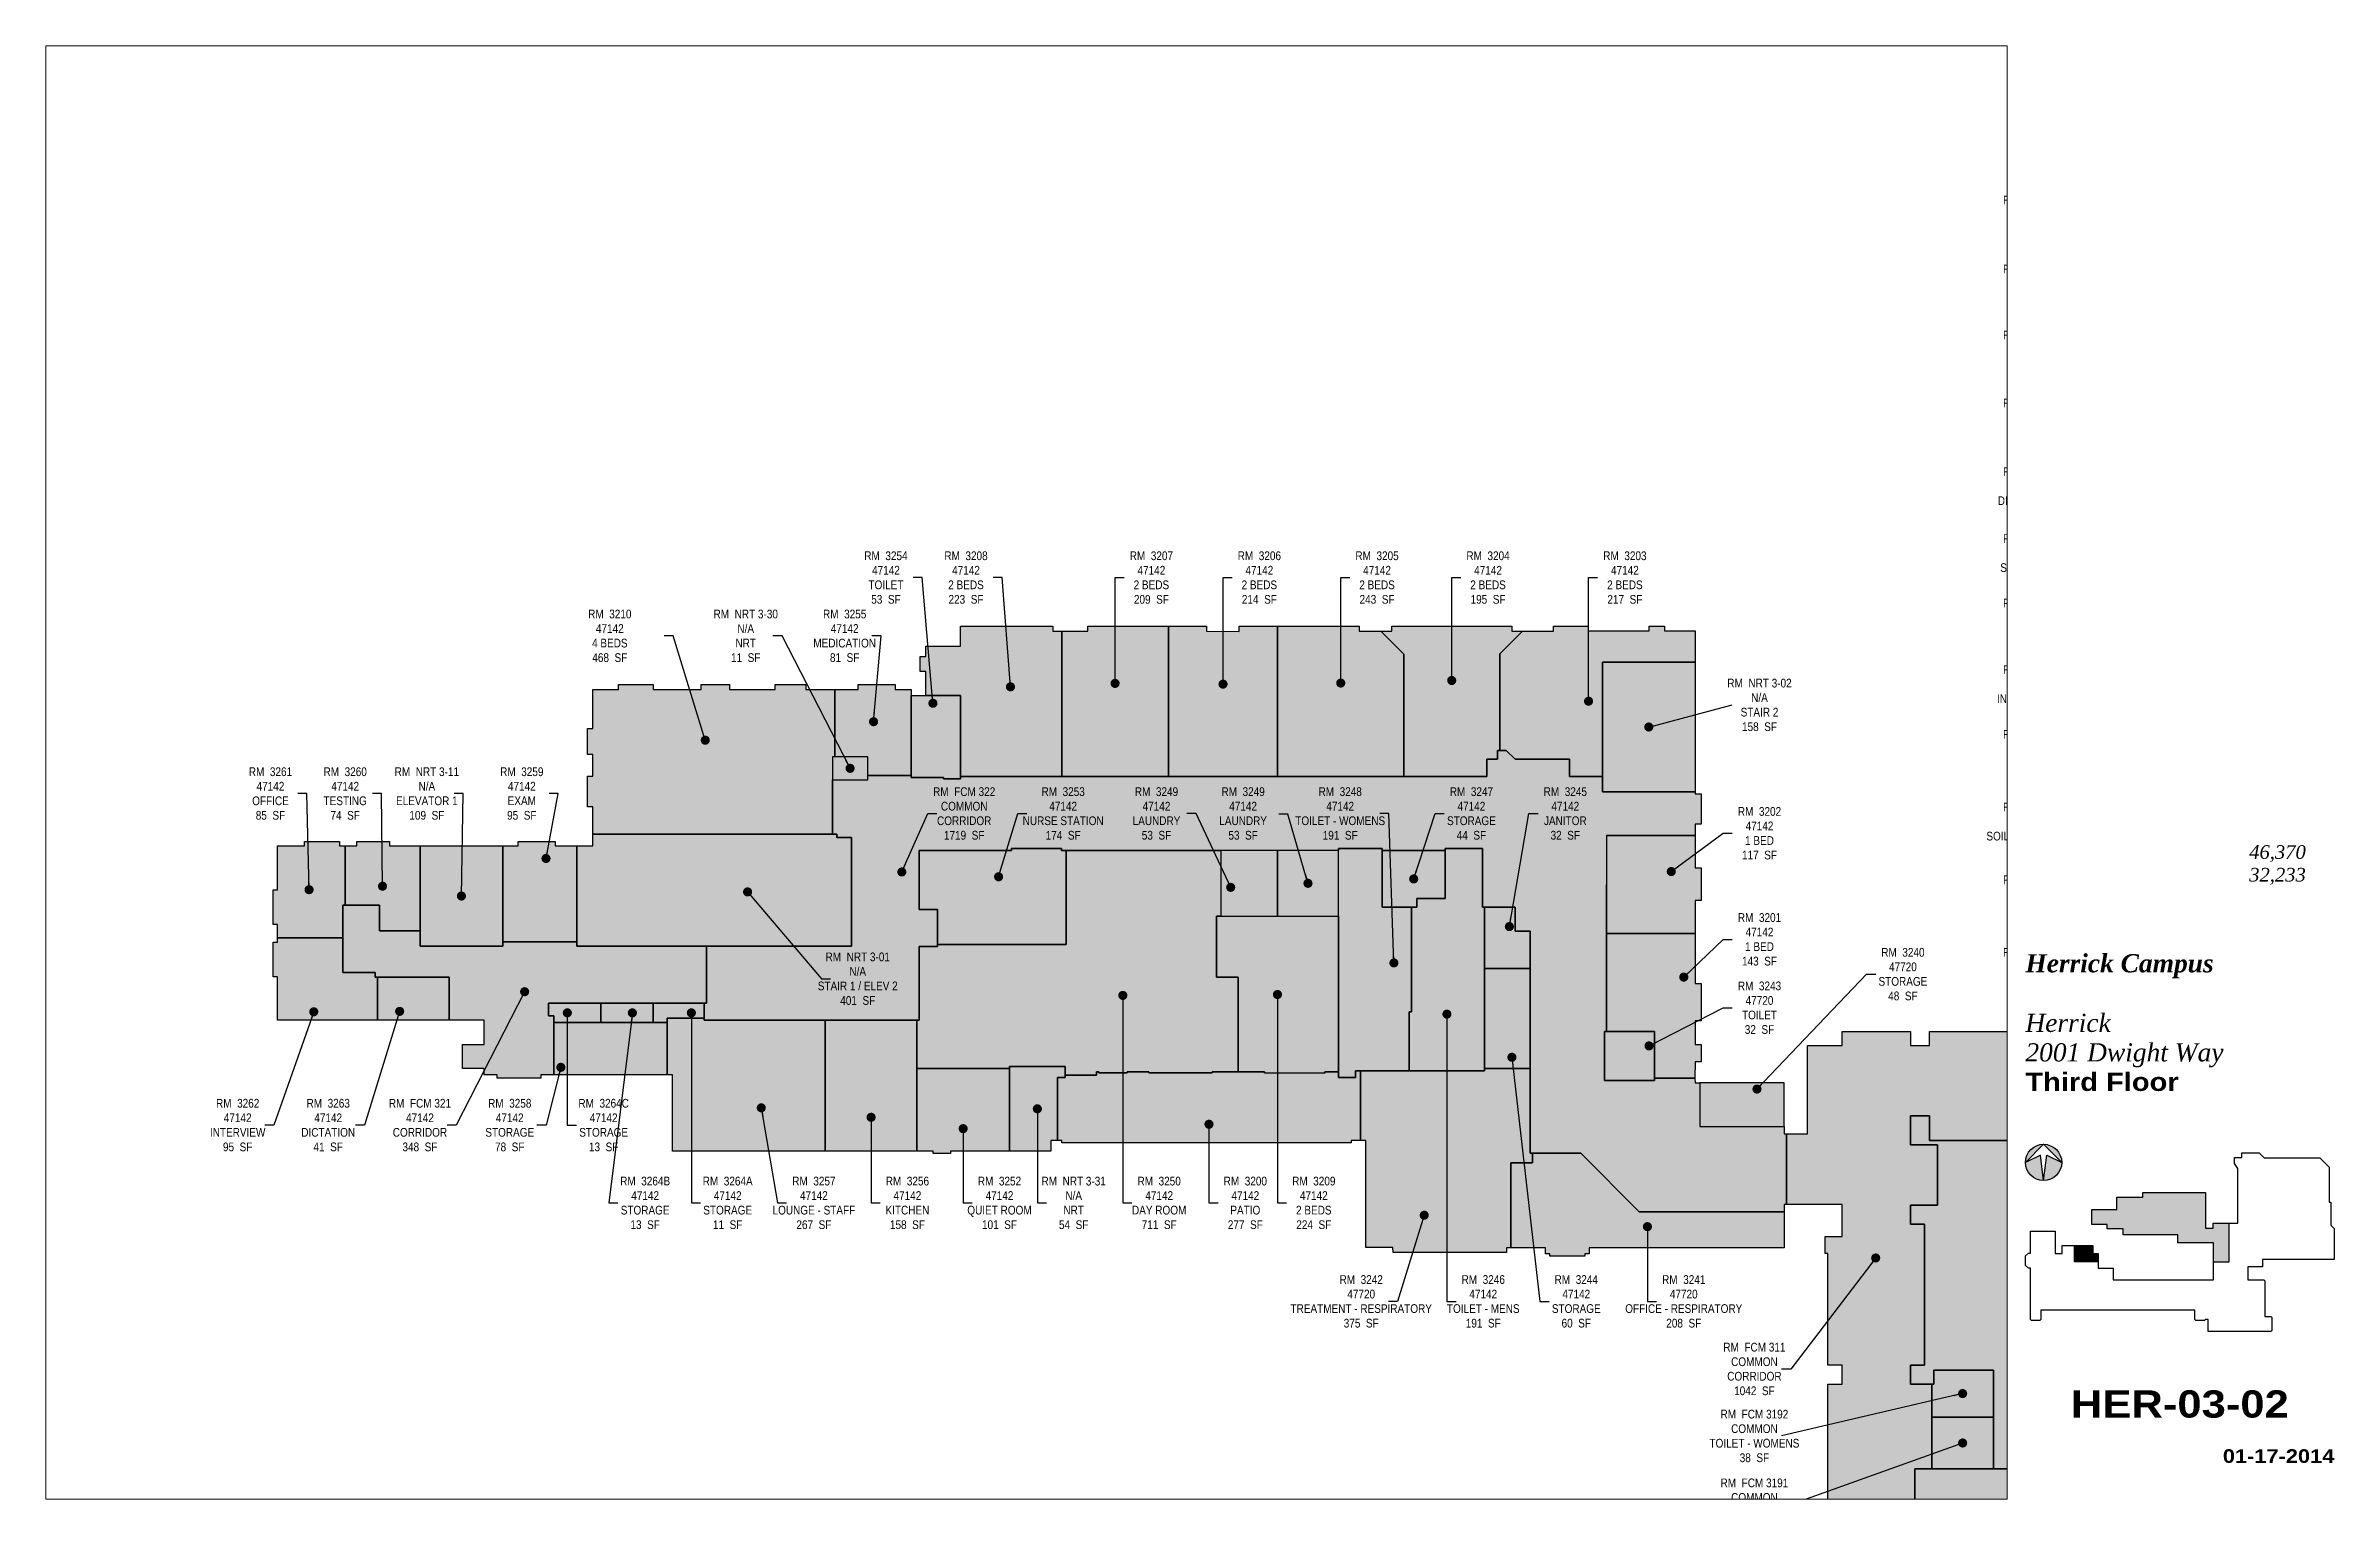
# Paper-space layout '02' of a CAD drawing. Header units: inches. Extents: x 0.9 to 16.7, y 0.5 to 10.5.
# The model-space entities are those that its viewports show. They can reach past a viewport. Long polylines and large blocks are cut down to what shows.
import ezdxf
from ezdxf.enums import TextEntityAlignment as Align

# ---------------------------------------------------------------- set-up
doc = ezdxf.new("R2010")
doc.units = ezdxf.units.IN
doc.header["$LTSCALE"] = 48
doc.header["$MEASUREMENT"] = 0
for name, color, linetype in [('0-LABEL', 3, 'Continuous'), ('1-NRT', 200, 'Continuous'), ('1-NRT-PTN', 253, 'Continuous'), ('3-FCM', 190, 'Continuous'), ('3-FCM-PTN', 9, 'Continuous'), ('4-OCC', 6, 'Continuous'), ('4-OCC-PTN', 95, 'Continuous'), ('T-5', 5, 'Continuous'), ('T-8', 8, 'Continuous')]:
    doc.layers.add(name, color=color, linetype=linetype)
doc.layers.add('T-VWPRT', color=1, linetype='Continuous', plot=False)
doc.styles.add('ArialB', font='')
doc.styles.add('ArialN', font='ARIALN.TTF')
doc.styles.add('TimesI', font='timesi.ttf')
doc.styles.add('TimesIB', font='timesbi.ttf')
doc.styles.get('ArialB').set_extended_font_data('Arial Black')
doc.dimstyles.new('AB-200', dxfattribs={"dimscale": 200, "dimtxt": 0.070312, "dimasz": 0.0625, "dimexe": 0.0625, "dimexo": 0.125, "dimgap": 0.1875, "dimtad": 0, "dimdec": 4, "dimrnd": 0.0625, "dimzin": 0, "dimdsep": 46, "dimlunit": 4, "dimtxsty": 'ArialN', "dimblk": 'ARCHTICK', "dimcen": 0.0625, "dimclrd": 256, "dimclre": 256, "dimclrt": 256, "dimadec": 0, "dimazin": 0, "dimtfac": 1, "dimtdec": 4, "dimtofl": 0, "dimtmove": 2, "dimatfit": 3, "dimldrblk": 'DOT', "dimfxl": 0, "dimfrac": 2, "dimtolj": 1, "dimtzin": 0, "dimlwd": -1, "dimlwe": -1, "dimarcsym": 0})

psp = doc.layouts.new('02')

msp = doc.modelspace()

# ---------------------------------------------------------------- texts
at = {"layer": '0-LABEL', "char_height": 12, "attachment_point": 5, "style": 'ArialN'}
for s, insert in [('RM  3125\\P46341\\P2 BEDS\\P352  SF', (3491.5, 2779.20146)), ('RM  3126\\P46341\\P2 BEDS\\P321  SF', (3491.5, 2684.32459)), ('RM  3127\\P46341\\P1 BED\\P227  SF', (3491.5, 2593.51795)), ('RM  3128\\P46341\\P1 BED\\P220  SF', (3491.5, 2499.87114)), ('RM  3152\\P46341\\PDICTATION\\P80  SF', (3491.5, 2405.45378)), ('RM  3161\\P46341\\PSTORAGE\\P105  SF', (3491.5, 2313.32588)), ('RM  3254\\P47142\\PTOILET\\P53  SF', (1924.07258, 2289.68887)), ('RM  3208\\P47142\\P2 BEDS\\P223  SF', (2034.26375, 2289.68887)), ('RM  3207\\P47142\\P2 BEDS\\P209  SF', (2289.46622, 2289.68887)), ('RM  3206\\P47142\\P2 BEDS\\P214  SF', (2438.06092, 2289.68887)), ('RM  3205\\P47142\\P2 BEDS\\P243  SF', (2600.07939, 2289.68887)), ('RM  3204\\P47142\\P2 BEDS\\P195  SF', (2752.84688, 2289.68887)), ('RM  3203\\P47142\\P2 BEDS\\P217  SF', (2941.22717, 2289.68887)), ('RM  3210\\P47142\\P4 BEDS\\P468  SF', (1543.96506, 2209.5)), ('RM  NRT 3-30\\PN/A\\PNRT\\P11  SF', (1731.07488, 2209.5)), ('RM  3255\\P47142\\PMEDICATION\\P81  SF', (1867.27425, 2209.5)), ('RM  3129\\P46341\\P2 BEDS\\P330  SF', (3491.5, 2224.48623)), ('RM  NRT 3-02\\PN/A\\PSTAIR 2\\P158  SF', (3126.5, 2114.46832)), ('RM  3153\\P46341\\PINTERVIEW\\P90  SF', (3491.5, 2132.98306)), ('RM  3130\\P46341\\P2 BEDS\\P323  SF', (3491.5, 2044)), ('RM  3261\\P47142\\POFFICE\\P85  SF', (1076.90696, 1992.5)), ('RM  3260\\P47142\\PTESTING\\P74  SF', (1179.74097, 1992.5)), ('RM  NRT 3-11\\PN/A\\PELEVATOR 1\\P109  SF', (1292.15406, 1992.5)), ('RM  3259\\P47142\\PEXAM\\P95  SF', (1422.85088, 1992.5)), ('RM  FCM 322\\PCOMMON\\PCORRIDOR\\P1719  SF', (2031.78027, 1965.07078)), ('RM  3253\\P47142\\PNURSE STATION\\P174  SF', (2168.01816, 1965.07078)), ('RM  3249\\P47142\\PLAUNDRY\\P53  SF', (2296.47216, 1965.07078)), ('RM  3249\\P47142\\PLAUNDRY\\P53  SF', (2415.71853, 1965.07078)), ('RM  3248\\P47142\\PTOILET - WOMENS\\P191  SF', (2549.36072, 1965.07078)), ('RM  3247\\P47142\\PSTORAGE\\P44  SF', (2729.97315, 1965.07078)), ('RM  3245\\P47142\\PJANITOR\\P32  SF', (2859.20814, 1965.07078)), ('RM  3202\\P47142\\P1 BED\\P117  SF', (3126.5, 1937.84222)), ('RM  3154\\P46341\\PSOILED UTILITY\\P122  SF', (3491.5, 1943.91762)), ('RM  3131\\P46341\\P2 BEDS\\P323  SF', (3491.5, 1843.67706)), ('RM  3201\\P47142\\P1 BED\\P143  SF', (3126.5, 1791.8578)), ('RM  NRT 3-01\\PN/A\\PSTAIR 1 / ELEV 2\\P401  SF', (1885.26311, 1737.70885)), ('RM  3240\\P47720\\PSTORAGE\\P48  SF', (3323.90513, 1743.97058)), ('RM  3132\\P46341\\P2 BEDS\\P368  SF', (3491.5, 1743.97058)), ('RM  3243\\P47720\\PTOILET\\P32  SF', (3126.5, 1697.73609)), ('RM  3262\\P47142\\PINTERVIEW\\P95  SF', (1031.74782, 1536.25502)), ('RM  3263\\P47142\\PDICTATION\\P41  SF', (1156.36858, 1536.25502)), ('RM  FCM 321\\P47142\\PCORRIDOR\\P348  SF', (1282.6512, 1536.25502)), ('RM  3258\\P47142\\PSTORAGE\\P78  SF', (1406.24144, 1536.25502)), ('RM  3264C\\P47142\\PSTORAGE\\P13  SF', (1535.51243, 1536.25502)), ('RM  3264B\\P47142\\PSTORAGE\\P13  SF', (1592.62657, 1429.20933)), ('RM  3264A\\P47142\\PSTORAGE\\P11  SF', (1706.23928, 1429.20933)), ('RM  3257\\P47142\\PLOUNGE - STAFF\\P267  SF', (1824.90267, 1429.20933)), ('RM  3256\\P47142\\PKITCHEN\\P158  SF', (1953.62786, 1429.20933)), ('RM  3252\\P47142\\PQUIET ROOM\\P101  SF', (2080.37786, 1429.20933)), ('RM  NRT 3-31\\PN/A\\PNRT\\P54  SF', (2182.48628, 1429.20933)), ('RM  3250\\P47142\\PDAY ROOM\\P711  SF', (2300.16884, 1429.20933)), ('RM  3200\\P47142\\PPATIO\\P277  SF', (2418.75, 1429.20933)), ('RM  3209\\P47142\\P2 BEDS\\P224  SF', (2513, 1429.20933)), ('RM  3242\\P47720\\PTREATMENT - RESPIRATORY\\P375  SF', (2578.26459, 1293.70987)), ('RM  3246\\P47142\\PTOILET - MENS\\P191  SF', (2746.25, 1293.70987)), ('RM  3244\\P47142\\PSTORAGE\\P60  SF', (2874.28985, 1293.70987)), ('RM  3241\\P47720\\POFFICE - RESPIRATORY\\P208  SF', (3022.25, 1293.70987)), ('RM  FCM 311\\PCOMMON\\PCORRIDOR\\P1042  SF', (3119.5, 1200.65561)), ('RM  FCM 3192\\PCOMMON\\PTOILET - WOMENS\\P38  SF', (3119.5, 1108.49726)), ('RM  FCM 3191\\PCOMMON\\PTOILET - MENS\\P42  SF', (3119.5, 1013.8864))]:
    msp.add_mtext(s, dxfattribs=dict(at, insert=insert))

# ---------------------------------------------------------------- blocks, each defined once
blk = doc.blocks.new('n-arrow')
h = blk.add_hatch(color=256)
h.paths.add_polyline_path([(0, 0.125), (0.125, 0, 0.414214)])
h.paths.add_polyline_path([(0, 0.125, 0.414214), (-0.125, 0), (0.051, 0.022)])
h = blk.add_hatch(color=256)
h.paths.add_polyline_path([(0.051, -0.022), (-0.125, 0, 0.414214), (0, -0.125)])
h.paths.add_polyline_path([(0.125, 0), (0, -0.125, 0.414214)])
for p, q in [((-0.125, 0), (0.051, 0.022)), ((-0.125, 0), (0.051, -0.022)), ((0, 0.125), (0.125, 0)), ((0.051, 0.022), (0, 0.125)), ((0, -0.125), (0.125, 0)), ((0.051, -0.022), (0, -0.125))]:
    blk.add_line(p, q)
blk.add_circle((0, 0), 0.125)
blk = doc.blocks.new('AB-TB-text')
for tag, style, p in [('GROSS', 'TimesI', (1.93, 4.406)), ('USEABLE', 'TimesI', (1.93, 4.25)), ('DATE', 'ArialB', (2.125, 0.25))]:
    blk.add_attdef(tag, text='', height=0.0938, dxfattribs=dict(style=style)).set_placement(p, align=Align.RIGHT)
for tag, style, p in [('CAMPUS', 'TimesIB', (0, 3.75)), ('PAVILION', 'TimesI', (0, 3.547)), ('BUILDING', 'TimesI', (0, 3.34)), ('STREET', 'TimesI', (0, 3.137)), ('FLOOR', 'ArialB', (0, 2.934))]:
    blk.add_attdef(tag, text='', height=0.125, dxfattribs=dict(style=style)).set_placement(p, align=Align.TOP_LEFT)
at = {"style": 'ArialB'}
blk.add_attdef('DWG#', text='', height=0.188, dxfattribs=at).set_placement((1.062, 0.749), align=Align.TOP_CENTER)
blk = doc.blocks.new('_ArchTick')
at = {"const_width": 0.15}
blk.add_lwpolyline([(-0.5, -0.5), (0.5, 0.5)], dxfattribs=at)
blk = doc.blocks.new('_Dot')
at = {"lineweight": -2}
blk.add_line((-0.5, 0), (-1, 0), dxfattribs=at)
at = {"const_width": 0.5}
blk.add_lwpolyline([(-0.25, 0, 1), (0.25, 0, 1)], format="xyb", close=True, dxfattribs=at)

# ---------------------------------------------------------------- hatches: boundary and pattern name
at = {"layer": '1-NRT-PTN'}
for points in [[(2910.5, 2173.5), (3037.77962, 2173.5), (3037.77962, 1994.71625), (2910.5, 1994.71625)], [(1899, 2043), (1850.5, 2043), (1850.5, 2011.5), (1899, 2011.5)], [(1520.5, 1936.49498), (1856.5, 1936.49498), (1856.5, 1932), (1876.5, 1932), (1876.5, 1782.5), (1498.44951, 1782.5), (1498.44951, 1920.5), (1520.5, 1920.5)], [(1282.77962, 1920.5), (1396.77962, 1920.5), (1396.77962, 1782.5), (1282.77962, 1782.5)], [(2094, 1500.5), (2094, 1616.96908), (2170.97256, 1616.96908), (2170.97256, 1602), (2160, 1602), (2160, 1515), (2151, 1515), (2151, 1500.5)], [(3616.5, 1400), (3616.5, 1206), (3610.5, 1206), (3610.5, 1199.28465), (3520.73572, 1199.28465), (3520.73572, 1063.375), (3448.73572, 1063.375), (3448.73572, 1199.28465), (3366.49586, 1199.28465), (3366.49586, 1180), (3334.5, 1180), (3334.5, 1206), (3353.5, 1206), (3353.5, 1400), (3334.5, 1400), (3334.5, 1426), (3371.5, 1426), (3371.5, 1509), (3334.5, 1509), (3334.5, 1549), (3360.5, 1549), (3360.5, 1515), (3544.5, 1515), (3544.5, 1548), (3666.5, 1548), (3666.5, 1508), (3615.968, 1508), (3615.968, 1426), (3666.5, 1426), (3666.5, 1400)]]:
    msp.add_hatch(color=256, dxfattribs=at).paths.add_polyline_path(points)
at = {"layer": '3-FCM-PTN'}
for points in [[(3163.5, 1524.3241), (3163.5, 1427.16877), (3160.5, 1427.16877), (3160.5, 1417.16877), (2961, 1417.16877), (2880.38983, 1497.77894), (2811, 1497.77894), (2811, 1803), (2790, 1803), (2790, 1836), (2745, 1836), (2745, 1917), (2694, 1917), (2694, 1914), (2607, 1914), (2607, 1917), (2547, 1917), (2547, 1914), (2165.93203, 1914), (2165.93203, 1917), (2097, 1917), (2097, 1914), (1969.86592, 1914), (1969.86592, 1833), (1994.93, 1833), (1995, 1782), (1969.87389, 1782), (1969.87389, 1680.5), (1674, 1680.5), (1674, 1704), (1677, 1704), (1677, 1782.5), (1876.5, 1782.5), (1876.5, 1932), (1856.5, 1932), (1856.5, 1936.49498), (1850.5, 1936.49498), (1850.5, 2011.5), (1899, 2011.5), (1899, 2017.5), (1958.58244, 2017.5), (1958.58244, 2014.5), (2003.20176, 2014.5), (2003.20176, 2013), (2026.77962, 2013), (2026.77962, 2016), (2751, 2016), (2751, 2040), (2766, 2040), (2766, 2052), (2778, 2052), (2790, 2040), (2865, 2040), (2865, 2016), (2910.5, 2016.14388), (2910.5, 1994.71625), (3037.77962, 1994.71625), (3037.77962, 1992.25502), (3046.13981, 1992.25502), (3046.13981, 1950.25502), (3037.77962, 1950.25502), (3037.77962, 1934.9867), (2916, 1934.9867), (2916, 1665), (2913, 1665), (2913, 1597.70249), (2982, 1597.77019), (2982, 1601.0198), (3037.71544, 1601.0198), (3037.77962, 1594.5), (3044.49837, 1594.5), (3044.49837, 1534.3241), (3160.5, 1534.3241), (3160.5, 1524.3241)], [(3613.73572, 1646.17644), (3613.73572, 1548), (3544.5, 1548), (3544.5, 1515), (3360.5, 1515), (3360.5, 1549), (3334.5, 1549), (3334.5, 1509), (3371.5, 1509), (3371.5, 1426), (3334.5, 1426), (3334.5, 1400), (3353.5, 1400), (3353.5, 1206), (3334.5, 1206), (3334.5, 1180), (3363.49586, 1180), (3363.49586, 1063.375), (3340.5, 1063.375), (3340.5, 833), (3240.5, 833), (3240.5, 836), (3220.5, 836), (3220.5, 924), (3240.5, 924), (3240.5, 950), (3220.5, 950), (3220.5, 1180), (3240.5, 1180), (3240.5, 1206), (3220.5, 1206), (3220.5, 1359.5), (3216.73572, 1359.5), (3216.73572, 1382.95943), (3240.5, 1382.95943), (3240.5, 1427.16877), (3163.5, 1427.16877), (3163.5, 1524.3241), (3192.5, 1524.3241), (3192.5, 1646), (3240.5, 1646), (3240.5, 1665), (3334.5, 1665), (3334.5, 1646), (3360.5, 1646), (3360.5, 1665), (3552, 1665), (3552, 1646.17644)], [(3448.73572, 1134.32982), (3363.49586, 1134.32982), (3363.49586, 1180), (3366.49586, 1180), (3366.49586, 1199.28465), (3448.73572, 1199.28465)], [(3448.73572, 1063.375), (3363.49586, 1063.375), (3363.49586, 1134.32982), (3448.73572, 1134.32982)]]:
    msp.add_hatch(color=256, dxfattribs=at).paths.add_polyline_path(points)
at = {"layer": '4-OCC-PTN'}
h = msp.add_hatch(color=52, dxfattribs=at)
h.dxf.hatch_style = 1
h.paths.add_polyline_path([(1978.77962, 2127.25502), (1978.77962, 2160.25502), (1971.13981, 2160.25502), (1971.13981, 2181.25502), (1978.77962, 2181.25502), (1978.77962, 2195.5), (2026.77962, 2195.5), (2026.77962, 2222.76392), (2153.86276, 2222.76392), (2153.86276, 2215.80293), (2165.96938, 2215.7972), (2165.96938, 2016), (2026.77962, 2016), (2026.77962, 2127.25502)])
h = msp.add_hatch(color=52, dxfattribs=at)
h.dxf.hatch_style = 1
h.paths.add_polyline_path([(2166.0639, 2016), (2166.0639, 2076), (2165.96938, 2215.79714), (2201.89354, 2215.79714), (2201.89354, 2222.85857), (2312.96306, 2222.85857), (2312.96306, 2016)])
h = msp.add_hatch(color=52, dxfattribs=at)
h.dxf.hatch_style = 1
h.paths.add_polyline_path([(2312.96306, 2016), (2312.96306, 2222.85857), (2365.44049, 2222.85857), (2365.44839, 2215.86121), (2410.43971, 2215.69799), (2410.46557, 2222.82637), (2463.15879, 2222.82637), (2463.15879, 2016)])
h = msp.add_hatch(color=52, dxfattribs=at)
h.dxf.hatch_style = 1
h.paths.add_polyline_path([(2463.15879, 2016), (2463.15879, 2222.82637), (2575.44049, 2222.87721), (2575.44049, 2216.15162), (2605.34511, 2216.15162), (2637, 2184.43862), (2637, 2016)])
h = msp.add_hatch(color=52, dxfattribs=at)
h.dxf.hatch_style = 1
h.paths.add_polyline_path([(2637, 2016), (2637, 2184.43862), (2605.34511, 2216.15162), (2620.44049, 2216.15162), (2620.44049, 2222.88798), (2785.44049, 2222.91905), (2785.44049, 2216.17473), (2800.34865, 2216.17473), (2769, 2184.79633), (2769, 2052), (2766, 2052), (2766, 2040), (2751, 2040), (2751, 2016)])
h = msp.add_hatch(color=52, dxfattribs=at)
h.dxf.hatch_style = 1
h.paths.add_polyline_path([(2769, 2052), (2769, 2184.79633), (2800.34865, 2216.17473), (2842.77962, 2216.17473), (2842.79871, 2223.01351), (2890.77962, 2223.01351), (2890.77962, 2216.23674), (2974.77962, 2216.23674), (2974.77962, 2222.9879), (2995.80701, 2222.9879), (2995.80701, 2216.23674), (3037.77962, 2216.23674), (3037.77962, 2173.5), (2910.5, 2173.5), (2910.5, 2016.14388), (2865, 2016.14388), (2865, 2040), (2790, 2040), (2778, 2052)])
h = msp.add_hatch(color=52, dxfattribs=at)
h.dxf.hatch_style = 1
h.paths.add_polyline_path([(1520.5, 1936.49498), (1520.5, 1974.25502), (1513.5, 1974.25502), (1513.5, 2016.25502), (1520.5, 2016.25502), (1520.5, 2046.25502), (1513.5, 2046.25502), (1513.5, 2082.25502), (1520.5, 2082.25502), (1520.5, 2135.5), (1555.77962, 2135.5), (1555.77962, 2142.5), (1603.77962, 2142.5), (1603.77962, 2135.5), (1669.77962, 2135.5), (1669.77962, 2142.5), (1708.77962, 2142.5), (1708.77962, 2135.5), (1771.77962, 2135.5), (1771.77962, 2142.5), (1813.77962, 2142.5), (1813.77962, 2135.5), (1853.5, 2135.5), (1853.5, 2043), (1850.5, 2043), (1850.5, 1936.49498)])
h = msp.add_hatch(color=52, dxfattribs=at)
h.dxf.hatch_style = 1
h.paths.add_polyline_path([(1853.5, 2043), (1853.5, 2135.5), (1885.77962, 2135.5), (1885.77962, 2142.5), (1936.77962, 2142.5), (1936.77962, 2135.5), (1958.58244, 2135.5), (1958.58244, 2017.5), (1899, 2017.5), (1899, 2043)])
h = msp.add_hatch(color=52, dxfattribs=at)
h.dxf.hatch_style = 1
h.paths.add_polyline_path([(2026.77962, 2013), (2003.20176, 2013), (2003.20176, 2014.5), (1958.58244, 2014.5), (1958.58244, 2127.25502), (2026.77962, 2127.25502)])
h = msp.add_hatch(color=52, dxfattribs=at)
h.dxf.hatch_style = 1
h.paths.add_polyline_path([(1176.5, 1794), (1086.5, 1794), (1086.5, 1812.25502), (1080.5, 1812.25502), (1080.5, 1860.25502), (1086.5, 1860.25502), (1086.5, 1920.5), (1123.77962, 1920.5), (1123.77962, 1926.5), (1171.77962, 1926.5), (1171.77962, 1920.5), (1179.5, 1920.5), (1179.5, 1839), (1176.5, 1839)])
h = msp.add_hatch(color=52, dxfattribs=at)
h.dxf.hatch_style = 1
h.paths.add_polyline_path([(1179.5, 1839), (1179.5, 1920.5), (1195.77962, 1920.5), (1195.77962, 1926.5), (1240.77962, 1926.5), (1240.77962, 1920.5), (1282.77962, 1920.5), (1282.77962, 1803.5), (1227, 1803.5), (1227, 1839)])
h = msp.add_hatch(color=52, dxfattribs=at)
h.dxf.hatch_style = 1
h.paths.add_polyline_path([(1396.77962, 1788.5), (1396.77962, 1920.5), (1417.77962, 1920.5), (1417.77962, 1926.5), (1468.77962, 1926.5), (1468.77962, 1920.5), (1498.44951, 1920.5), (1498.44951, 1788.5)])
h = msp.add_hatch(color=52, dxfattribs=at)
h.dxf.hatch_style = 1
h.paths.add_polyline_path([(2916.5, 1934.9867), (3037.77962, 1934.9867), (3037.77962, 1890.25502), (3046.13981, 1890.25502), (3046.13981, 1845.25502), (3037.77962, 1845.25502), (3037.77962, 1799.99928), (2916, 1799.99928)])
h = msp.add_hatch(color=52, dxfattribs=at)
h.dxf.hatch_style = 1
h.paths.add_polyline_path([(1995, 1785), (2172, 1785), (2171.93203, 1914), (2385, 1914), (2385, 1824), (2379, 1824), (2379, 1740), (2409, 1740), (2409, 1609.5), (2373, 1609.5), (2373, 1608), (2286, 1608), (2286, 1609.48454), (2256, 1609.48454), (2256, 1608), (2217, 1608), (2217, 1609.48454), (2214, 1609.48454), (2214, 1605), (2170.97256, 1605), (2170.97256, 1616.96908), (2094, 1616.96908), (2094, 1613.98454), (1966.75572, 1613.98454), (1966.75572, 1680.5), (1969.87389, 1680.5), (1969.87389, 1782), (1994.99995, 1782.03449)])
h = msp.add_hatch(color=52, dxfattribs=at)
h.dxf.hatch_style = 1
h.paths.add_polyline_path([(1995, 1785), (1994.93, 1832.9999), (1969.86592, 1833), (1969.86592, 1914), (2097, 1914), (2097, 1917), (2165.93203, 1917), (2165.93203, 1914), (2171.93203, 1914), (2172, 1785)])
h = msp.add_hatch(color=52, dxfattribs=at)
h.dxf.hatch_style = 1
h.paths.add_polyline_path([(2385, 1824), (2463, 1824), (2463, 1914), (2385, 1914)])
h = msp.add_hatch(color=52, dxfattribs=at)
h.dxf.hatch_style = 1
h.paths.add_polyline_path([(2463, 1824), (2547, 1824), (2547, 1914), (2463, 1914)])
h = msp.add_hatch(color=52, dxfattribs=at)
h.dxf.hatch_style = 1
h.paths.add_polyline_path([(2644.5, 1611), (2570.5, 1611), (2570.5, 1602), (2547, 1602), (2547, 1917), (2607, 1917), (2607, 1836), (2647.5, 1836), (2647.5, 1692), (2644.5, 1692)])
h = msp.add_hatch(color=52, dxfattribs=at)
h.dxf.hatch_style = 1
h.paths.add_polyline_path([(2607, 1836), (2607, 1914), (2694, 1914), (2694, 1848), (2655, 1848), (2655, 1836)])
h = msp.add_hatch(color=52, dxfattribs=at)
h.dxf.hatch_style = 1
h.paths.add_polyline_path([(2644.5, 1611), (2644.5, 1692), (2647.5, 1692), (2647.5, 1836), (2655, 1836), (2655, 1848), (2694, 1848), (2694, 1917), (2745, 1917), (2745, 1836), (2748, 1836), (2748, 1611)])
h = msp.add_hatch(color=52, dxfattribs=at)
h.dxf.hatch_style = 1
h.paths.add_polyline_path([(1677, 1782.5), (1677, 1704), (1459.77962, 1704), (1459.77962, 1686.5), (1467, 1686.5), (1467, 1605.25502), (1449, 1605.25502), (1449, 1600.75502), (1389, 1600.75502), (1389, 1605.25502), (1371, 1605.25502), (1371, 1614), (1341, 1614), (1341, 1647), (1371, 1647), (1371, 1680.5), (1323, 1680.5), (1323, 1740), (1221, 1740), (1221, 1746.5), (1176.5, 1746.5), (1176.5, 1839), (1227, 1839), (1227, 1803.5), (1282.77962, 1803.5), (1282.77962, 1782.5), (1396.77962, 1782.5), (1396.77962, 1788.5), (1498.44951, 1788.5), (1498.44951, 1782.5)])
h = msp.add_hatch(color=52, dxfattribs=at)
h.dxf.hatch_style = 1
h.paths.add_polyline_path([(2748, 1752), (2748, 1836), (2790, 1836), (2790, 1803), (2811, 1803), (2811, 1752)])
h = msp.add_hatch(color=52, dxfattribs=at)
h.dxf.hatch_style = 1
h.paths.add_polyline_path([(2409, 1609.5), (2409, 1740), (2379, 1740), (2379, 1824), (2547, 1824), (2547, 1609.48291), (2528, 1609.46908), (2528, 1607.96908), (2445, 1608), (2445, 1609.5)])
h = msp.add_hatch(color=52, dxfattribs=at)
h.dxf.hatch_style = 1
h.paths.add_polyline_path([(2916, 1799.99928), (3037.77962, 1799.99928), (3037.77962, 1731), (3046.13981, 1731), (3046.13981, 1680), (3037.77962, 1680), (3037.77962, 1647.25502), (3046.13981, 1647.25502), (3046.13981, 1623.25502), (3037.77962, 1623.25502), (3037.71544, 1601.0198), (2981.99954, 1601.0198), (2982, 1665), (2916, 1665)])
h = msp.add_hatch(color=52, dxfattribs=at)
h.dxf.hatch_style = 1
h.paths.add_polyline_path([(1224, 1740), (1224, 1680.5), (1086.5, 1680.5), (1086.5, 1740.25502), (1080.5, 1740.25502), (1080.5, 1788.25502), (1086.5, 1788.25502), (1086.5, 1794), (1176.5, 1794), (1176.5, 1746.5), (1221, 1746.5), (1221, 1740)])
h = msp.add_hatch(color=52, dxfattribs=at)
h.dxf.hatch_style = 1
h.paths.add_polyline_path([(1224, 1680.5), (1224, 1740), (1323, 1740), (1323, 1680.5)])
h = msp.add_hatch(color=52, dxfattribs=at)
h.dxf.hatch_style = 1
h.paths.add_polyline_path([(2748, 1614), (2748, 1752), (2811, 1752), (2811, 1614)])
h = msp.add_hatch(color=52, dxfattribs=at)
h.dxf.hatch_style = 1
h.paths.add_polyline_path([(1467, 1677.5), (1467, 1686.5), (1459.77962, 1686.5), (1459.77962, 1704), (1531.5, 1704), (1531.5, 1677.5)])
h = msp.add_hatch(color=52, dxfattribs=at)
h.dxf.hatch_style = 1
h.paths.add_polyline_path([(1531.5, 1704), (1603.5, 1704), (1603.5, 1677.5), (1531.5, 1677.5)])
h = msp.add_hatch(color=52, dxfattribs=at)
h.dxf.hatch_style = 1
h.paths.add_polyline_path([(1603.5, 1677.5), (1603.5, 1704), (1674, 1704), (1674, 1683.5), (1623, 1683.5), (1623, 1677.5)])
h = msp.add_hatch(color=52, dxfattribs=at)
h.dxf.hatch_style = 1
h.paths.add_polyline_path([(1467, 1677.5), (1623, 1677.5), (1623, 1605.25502), (1467, 1605.25502)])
h = msp.add_hatch(color=52, dxfattribs=at)
h.dxf.hatch_style = 1
h.paths.add_polyline_path([(1623, 1605.25502), (1623, 1683.5), (1674, 1683.5), (1674, 1680.5), (1840.5, 1680.5), (1840.5, 1500.5), (1630.5, 1500.5), (1630.5, 1605.25502)])
h = msp.add_hatch(color=52, dxfattribs=at)
h.dxf.hatch_style = 1
h.paths.add_polyline_path([(1966.75572, 1500.5), (1840.5, 1500.5), (1840.5, 1680.5), (1966.75572, 1680.5)])
for color, points in [(33, [(2913, 1665), (2982, 1665), (2982, 1597.77019), (2913, 1597.77019)]), (33, [(2577.5, 1515), (2577.5, 1611), (2748, 1611), (2748, 1614), (2811, 1614), (2811, 1497.77894), (2814, 1497.77894), (2814, 1484.53098), (2784, 1484.53098), (2784, 1367.5), (2778.24147, 1367.5), (2778.24147, 1360.83172), (2622.07465, 1360.83172), (2622, 1367.64835), (2584.5, 1367.64835), (2584.5, 1515)]), (33, [(3044.49837, 1534.3241), (3160.5, 1534.3241), (3160.5, 1594.5), (3044.49837, 1594.5)]), (33, [(2784, 1367.5), (2784, 1484.53098), (2814, 1484.53098), (2814, 1497.77894), (2880.38983, 1497.77894), (2961, 1417.16877), (3160.5, 1417.16877), (3160.5, 1367.5), (2892, 1367.5), (2892, 1359), (2886, 1359), (2886, 1356), (2838, 1356), (2838, 1359), (2832, 1359), (2832, 1367.5)]), (131, [(3653.5, 755), (3340.5, 755), (3340.5, 1063.375), (3520.73572, 1063.375), (3520.73572, 1199.28465), (3610.5, 1199.28465), (3610.5, 1171), (3629.5, 1171), (3629.5, 950), (3610.5, 950), (3610.5, 924), (3629.5, 924), (3629.5, 836), (3610.5, 836), (3610.5, 810), (3653.5, 810)])]:
    msp.add_hatch(color=color, dxfattribs=at).paths.add_polyline_path(points)
h = msp.add_hatch(color=52, dxfattribs=at)
h.dxf.hatch_style = 1
h.paths.add_polyline_path([(1966.75572, 1500.5), (1966.75572, 1613.98454), (2094, 1613.98454), (2094, 1500.5), (2013, 1500.5), (2013, 1497), (1989, 1497), (1989, 1500.5)])
h = msp.add_hatch(color=52, dxfattribs=at)
h.dxf.hatch_style = 1
h.paths.add_polyline_path([(2170.97256, 1605), (2214, 1605), (2214, 1609.48454), (2217, 1609.48454), (2217, 1608), (2256, 1608), (2256, 1609.48454), (2286, 1609.48454), (2286, 1608), (2373, 1608), (2373, 1609.5), (2445, 1609.5), (2445, 1608), (2528, 1608), (2528, 1609.46908), (2547, 1609.48291), (2547, 1602), (2570.5, 1602), (2570.5, 1611), (2577.5, 1611), (2577.5, 1515), (2564.5, 1515), (2564.5, 1512), (2166, 1512), (2166, 1515), (2160, 1515), (2160, 1602), (2170.97256, 1602)])

# ---------------------------------------------------------------- linework, layer by layer
at = {"layer": '1-NRT'}
for points in [[(2910.5, 2173.5), (3037.77962, 2173.5), (3037.77962, 1994.71625), (2910.5, 1994.71625)], [(1899, 2043), (1850.5, 2043), (1850.5, 2011.5), (1899, 2011.5)], [(1520.5, 1936.49498), (1856.5, 1936.49498), (1856.5, 1932), (1876.5, 1932), (1876.5, 1782.5), (1498.44951, 1782.5), (1498.44951, 1920.5), (1520.5, 1920.5)], [(1282.77962, 1920.5), (1396.77962, 1920.5), (1396.77962, 1782.5), (1282.77962, 1782.5)], [(2094, 1500.5), (2094, 1616.96908), (2170.97256, 1616.96908), (2170.97256, 1602), (2160, 1602), (2160, 1515), (2151, 1515), (2151, 1500.5)]]:
    msp.add_lwpolyline(points, close=True, dxfattribs=at)
msp.add_lwpolyline([(3520.73572, 1063.375), (3448.73572, 1063.375), (3448.73572, 1199.28465), (3366.49586, 1199.28465), (3366.49586, 1180), (3334.5, 1180), (3334.5, 1206), (3353.5, 1206), (3353.5, 1400), (3334.5, 1400), (3334.5, 1426), (3371.5, 1426), (3371.5, 1509), (3334.5, 1509), (3334.5, 1549), (3360.5, 1549), (3360.5, 1515), (3544.5, 1515)], dxfattribs=at)
at = {"layer": '3-FCM'}
for points in [[(3544.5, 1515), (3360.5, 1515), (3360.5, 1549), (3334.5, 1549), (3334.5, 1509), (3371.5, 1509), (3371.5, 1426), (3334.5, 1426), (3334.5, 1400), (3353.5, 1400), (3353.5, 1206), (3334.5, 1206), (3334.5, 1180), (3363.49586, 1180), (3363.49586, 1063.375), (3340.5, 1063.375), (3340.5, 833)], [(3220.5, 950), (3220.5, 1180), (3240.5, 1180), (3240.5, 1206), (3220.5, 1206), (3220.5, 1359.5), (3216.73572, 1359.5), (3216.73572, 1382.95943), (3240.5, 1382.95943), (3240.5, 1427.16877), (3163.5, 1427.16877), (3163.5, 1524.3241), (3192.5, 1524.3241), (3192.5, 1646), (3240.5, 1646), (3240.5, 1665), (3334.5, 1665), (3334.5, 1646), (3360.5, 1646), (3360.5, 1665), (3552, 1665)]]:
    msp.add_lwpolyline(points, dxfattribs=at)
for points in [[(3448.73572, 1134.32982), (3363.49586, 1134.32982), (3363.49586, 1180), (3366.49586, 1180), (3366.49586, 1199.28465), (3448.73572, 1199.28465)], [(3448.73572, 1063.375), (3363.49586, 1063.375), (3363.49586, 1134.32982), (3448.73572, 1134.32982)]]:
    msp.add_lwpolyline(points, close=True, dxfattribs=at)
at = {"layer": '4-OCC'}
for points in [[(1978.77962, 2127.25502), (1978.77962, 2160.25502), (1971.13981, 2160.25502), (1971.13981, 2181.25502), (1978.77962, 2181.25502), (1978.77962, 2195.5), (2026.77962, 2195.5), (2026.77962, 2222.76392), (2153.86276, 2222.76392), (2153.86276, 2215.80293), (2165.96938, 2215.7972), (2165.96938, 2016), (2026.77962, 2016), (2026.77962, 2127.25502)], [(2166.0639, 2016), (2166.0639, 2076), (2165.96938, 2215.79714), (2201.89354, 2215.79714), (2201.89354, 2222.85857), (2312.96306, 2222.85857), (2312.96306, 2016)], [(2312.96306, 2016), (2312.96306, 2222.85857), (2365.44049, 2222.85857), (2365.44839, 2215.86121), (2410.43971, 2215.69799), (2410.46557, 2222.82637), (2463.15879, 2222.82637), (2463.15879, 2016)], [(2463.15879, 2016), (2463.15879, 2222.82637), (2575.44049, 2222.87721), (2575.44049, 2216.15162), (2605.34511, 2216.15162), (2637, 2184.43862), (2637, 2016)], [(2637, 2016), (2637, 2184.43862), (2605.34511, 2216.15162), (2620.44049, 2216.15162), (2620.44049, 2222.88798), (2785.44049, 2222.91905), (2785.44049, 2216.17473), (2800.34865, 2216.17473), (2769, 2184.79633), (2769, 2052), (2766, 2052), (2766, 2040), (2751, 2040), (2751, 2016)], [(2769, 2052), (2769, 2184.79633), (2800.34865, 2216.17473), (2842.77962, 2216.17473), (2842.79871, 2223.01351), (2890.77962, 2223.01351), (2890.77962, 2216.23674), (2974.77962, 2216.23674), (2974.77962, 2222.9879), (2995.80701, 2222.9879), (2995.80701, 2216.23674), (3037.77962, 2216.23674), (3037.77962, 2173.5), (2910.5, 2173.5), (2910.5, 2016.14388), (2865, 2016.14388), (2865, 2040), (2790, 2040), (2778, 2052)], [(1520.5, 1936.49498), (1520.5, 1974.25502), (1513.5, 1974.25502), (1513.5, 2016.25502), (1520.5, 2016.25502), (1520.5, 2046.25502), (1513.5, 2046.25502), (1513.5, 2082.25502), (1520.5, 2082.25502), (1520.5, 2135.5), (1555.77962, 2135.5), (1555.77962, 2142.5), (1603.77962, 2142.5), (1603.77962, 2135.5), (1669.77962, 2135.5), (1669.77962, 2142.5), (1708.77962, 2142.5), (1708.77962, 2135.5), (1771.77962, 2135.5), (1771.77962, 2142.5), (1813.77962, 2142.5), (1813.77962, 2135.5), (1853.5, 2135.5), (1853.5, 2043), (1850.5, 2043), (1850.5, 1936.49498)], [(1853.5, 2043), (1853.5, 2135.5), (1885.77962, 2135.5), (1885.77962, 2142.5), (1936.77962, 2142.5), (1936.77962, 2135.5), (1958.58244, 2135.5), (1958.58244, 2017.5), (1899, 2017.5), (1899, 2043)], [(2026.77962, 2013), (2003.20176, 2013), (2003.20176, 2014.5), (1958.58244, 2014.5), (1958.58244, 2127.25502), (2026.77962, 2127.25502)], [(3163.5, 1524.3241), (3163.5, 1427.16877), (3160.5, 1427.16877), (3160.5, 1417.16877), (2961, 1417.16877), (2880.38983, 1497.77894), (2811, 1497.77894), (2811, 1803), (2790, 1803), (2790, 1836), (2745, 1836), (2745, 1917), (2694, 1917), (2694, 1914), (2607, 1914), (2607, 1917), (2547, 1917), (2547, 1914), (2165.93203, 1914), (2165.93203, 1917), (2097, 1917), (2097, 1914), (1969.86592, 1914), (1969.86592, 1833), (1994.93, 1833), (1995, 1782), (1969.87389, 1782), (1969.87389, 1680.5), (1674, 1680.5), (1674, 1704), (1677, 1704), (1677, 1782.5), (1876.5, 1782.5), (1876.5, 1932), (1856.5, 1932), (1856.5, 1936.49498), (1850.5, 1936.49498), (1850.5, 2011.5), (1899, 2011.5), (1899, 2017.5), (1958.58244, 2017.5), (1958.58244, 2014.5), (2003.20176, 2014.5), (2003.20176, 2013), (2026.77962, 2013), (2026.77962, 2016), (2751, 2016), (2751, 2040), (2766, 2040), (2766, 2052), (2778, 2052), (2790, 2040), (2865, 2040), (2865, 2016), (2910.5, 2016.14388), (2910.5, 1994.71625), (3037.77962, 1994.71625), (3037.77962, 1992.25502), (3046.13981, 1992.25502), (3046.13981, 1950.25502), (3037.77962, 1950.25502), (3037.77962, 1934.9867), (2916, 1934.9867), (2916, 1665), (2913, 1665), (2913, 1597.70249), (2982, 1597.77019), (2982, 1601.0198), (3037.71544, 1601.0198), (3037.77962, 1594.5), (3044.49837, 1594.5), (3044.49837, 1534.3241), (3160.5, 1534.3241), (3160.5, 1524.3241)], [(1176.5, 1794), (1086.5, 1794), (1086.5, 1812.25502), (1080.5, 1812.25502), (1080.5, 1860.25502), (1086.5, 1860.25502), (1086.5, 1920.5), (1123.77962, 1920.5), (1123.77962, 1926.5), (1171.77962, 1926.5), (1171.77962, 1920.5), (1179.5, 1920.5), (1179.5, 1839), (1176.5, 1839)], [(1179.5, 1839), (1179.5, 1920.5), (1195.77962, 1920.5), (1195.77962, 1926.5), (1240.77962, 1926.5), (1240.77962, 1920.5), (1282.77962, 1920.5), (1282.77962, 1803.5), (1227, 1803.5), (1227, 1839)], [(1396.77962, 1788.5), (1396.77962, 1920.5), (1417.77962, 1920.5), (1417.77962, 1926.5), (1468.77962, 1926.5), (1468.77962, 1920.5), (1498.44951, 1920.5), (1498.44951, 1788.5)], [(2916.5, 1934.9867), (3037.77962, 1934.9867), (3037.77962, 1890.25502), (3046.13981, 1890.25502), (3046.13981, 1845.25502), (3037.77962, 1845.25502), (3037.77962, 1799.99928), (2916, 1799.99928)], [(1995, 1785), (2172, 1785), (2171.93203, 1914), (2385, 1914), (2385, 1824), (2379, 1824), (2379, 1740), (2409, 1740), (2409, 1609.5), (2373, 1609.5), (2373, 1608), (2286, 1608), (2286, 1609.48454), (2256, 1609.48454), (2256, 1608), (2217, 1608), (2217, 1609.48454), (2214, 1609.48454), (2214, 1605), (2170.97256, 1605), (2170.97256, 1616.96908), (2094, 1616.96908), (2094, 1613.98454), (1966.75572, 1613.98454), (1966.75572, 1680.5), (1969.87389, 1680.5), (1969.87389, 1782), (1994.99995, 1782.03449)], [(1995, 1785), (1994.93, 1832.9999), (1969.86592, 1833), (1969.86592, 1914), (2097, 1914), (2097, 1917), (2165.93203, 1917), (2165.93203, 1914), (2171.93203, 1914), (2172, 1785)], [(2385, 1824), (2463, 1824), (2463, 1914), (2385, 1914), (2385, 1824)], [(2463, 1824), (2547, 1824), (2547, 1914), (2463, 1914)], [(2644.5, 1611), (2570.5, 1611), (2570.5, 1602), (2547, 1602), (2547, 1917), (2607, 1917), (2607, 1836), (2647.5, 1836), (2647.5, 1692), (2644.5, 1692)], [(2644.5, 1611), (2644.5, 1692), (2647.5, 1692), (2647.5, 1836), (2655, 1836), (2655, 1848), (2694, 1848), (2694, 1917), (2745, 1917), (2745, 1836), (2748, 1836), (2748, 1611)], [(1677, 1782.5), (1677, 1704), (1459.77962, 1704), (1459.77962, 1686.5), (1467, 1686.5), (1467, 1605.25502), (1449, 1605.25502), (1449, 1600.75502), (1389, 1600.75502), (1389, 1605.25502), (1371, 1605.25502), (1371, 1614), (1341, 1614), (1341, 1647), (1371, 1647), (1371, 1680.5), (1323, 1680.5), (1323, 1740), (1221, 1740), (1221, 1746.5), (1176.5, 1746.5), (1176.5, 1839), (1227, 1839), (1227, 1803.5), (1282.77962, 1803.5), (1282.77962, 1782.5), (1396.77962, 1782.5), (1396.77962, 1788.5), (1498.44951, 1788.5), (1498.44951, 1782.5)], [(2748, 1752), (2748, 1836), (2790, 1836), (2790, 1803), (2811, 1803), (2811, 1752)], [(2409, 1609.5), (2409, 1740), (2379, 1740), (2379, 1824), (2547, 1824), (2547, 1609.48291), (2528, 1609.46908), (2528, 1607.96908), (2445, 1608), (2445, 1609.5)], [(2916, 1799.99928), (3037.77962, 1799.99928), (3037.77962, 1731), (3046.13981, 1731), (3046.13981, 1680), (3037.77962, 1680), (3037.77962, 1647.25502), (3046.13981, 1647.25502), (3046.13981, 1623.25502), (3037.77962, 1623.25502), (3037.71544, 1601.0198), (2981.99954, 1601.0198), (2982, 1665), (2916, 1665)], [(1224, 1740), (1224, 1680.5), (1086.5, 1680.5), (1086.5, 1740.25502), (1080.5, 1740.25502), (1080.5, 1788.25502), (1086.5, 1788.25502), (1086.5, 1794), (1176.5, 1794), (1176.5, 1746.5), (1221, 1746.5), (1221, 1740)], [(1224, 1680.5), (1224, 1740), (1323, 1740), (1323, 1680.5)], [(2748, 1614), (2748, 1752), (2811, 1752), (2811, 1614)], [(1467, 1677.5), (1467, 1686.5), (1459.77962, 1686.5), (1459.77962, 1704), (1531.5, 1704), (1531.5, 1677.5)], [(1531.5, 1704), (1603.5, 1704), (1603.5, 1677.5), (1531.5, 1677.5)], [(1603.5, 1677.5), (1603.5, 1704), (1674, 1704), (1674, 1683.5), (1623, 1683.5), (1623, 1677.5)], [(1467, 1677.5), (1623, 1677.5), (1623, 1605.25502), (1467, 1605.25502)], [(1623, 1605.25502), (1623, 1683.5), (1674, 1683.5), (1674, 1680.5), (1840.5, 1680.5), (1840.5, 1500.5), (1630.5, 1500.5), (1630.5, 1605.25502)], [(1966.75572, 1500.5), (1840.5, 1500.5), (1840.5, 1680.5), (1966.75572, 1680.5)], [(2913, 1665), (2982, 1665), (2982, 1597.77019), (2913, 1597.77019)], [(1966.75572, 1500.5), (1966.75572, 1613.98454), (2094, 1613.98454), (2094, 1500.5), (2013, 1500.5), (2013, 1497), (1989, 1497), (1989, 1500.5)], [(2170.97256, 1605), (2214, 1605), (2214, 1609.48454), (2217, 1609.48454), (2217, 1608), (2256, 1608), (2256, 1609.48454), (2286, 1609.48454), (2286, 1608), (2373, 1608), (2373, 1609.5), (2445, 1609.5), (2445, 1608), (2528, 1608), (2528, 1609.46908), (2547, 1609.48291), (2547, 1602), (2570.5, 1602), (2570.5, 1611), (2577.5, 1611), (2577.5, 1515), (2564.5, 1515), (2564.5, 1512), (2166, 1512), (2166, 1515), (2160, 1515), (2160, 1602), (2170.97256, 1602)], [(2577.5, 1515), (2577.5, 1611), (2748, 1611), (2748, 1614), (2811, 1614), (2811, 1497.77894), (2814, 1497.77894), (2814, 1484.53098), (2784, 1484.53098), (2784, 1367.5), (2778.24147, 1367.5), (2778.24147, 1360.83172), (2622.07465, 1360.83172), (2622, 1367.64835), (2584.5, 1367.64835), (2584.5, 1515)], [(3044.49837, 1534.3241), (3160.5, 1534.3241), (3160.5, 1594.5), (3044.49837, 1594.5)], [(2784, 1367.5), (2784, 1484.53098), (2814, 1484.53098), (2814, 1497.77894), (2880.38983, 1497.77894), (2961, 1417.16877), (3160.5, 1417.16877), (3160.5, 1367.5), (2892, 1367.5), (2892, 1359), (2886, 1359), (2886, 1356), (2838, 1356), (2838, 1359), (2832, 1359), (2832, 1367.5)], [(3653.5, 755), (3340.5, 755), (3340.5, 1063.375), (3520.73572, 1063.375), (3520.73572, 1199.28465), (3610.5, 1199.28465), (3610.5, 1171), (3629.5, 1171), (3629.5, 950), (3610.5, 950), (3610.5, 924), (3629.5, 924), (3629.5, 836), (3610.5, 836), (3610.5, 810), (3653.5, 810)]]:
    msp.add_lwpolyline(points, close=True, dxfattribs=at)
at = {"layer": '4-OCC-PTN', "color": 52}
msp.add_lwpolyline([(2607, 1836), (2607, 1914), (2694, 1914), (2694, 1848), (2655, 1848), (2655, 1836)], close=True, dxfattribs=at)

msp.set_redraw_order([(e.dxf.handle, doc.entitydb.next_handle()) for e in msp.query("TEXT MTEXT ATTDEF DIMENSION ARC_DIMENSION")])  # texts and dimensions are drawn at this point

# ---------------------------------------------------------------- leaders
at = {"layer": '0-LABEL', "annotation_type": 0, "has_hookline": 1}
for points, hookline_direction, text_width in [([(3699.1589, 2750.52185), (3529, 2779.20146)], 1, 57.96999), ([(3708.52984, 2600.25566), (3541.5, 2684.32459), (3529, 2684.32459)], 1, 57.88813), ([(3713.99938, 2484.17753), (3541.5, 2593.51795), (3529, 2593.51795)], 1, 57.88813), ([(3716.59191, 2369.99321), (3541.5, 2499.87114), (3529, 2499.87114)], 1, 57.92087), ([(4087.08533, 2164.81998), (3541.5, 2405.45378), (3529, 2405.45378)], 1, 71.89359), ([(4328.61786, 2060.16185), (3541.5, 2313.32588), (3529, 2313.32588)], 1, 65.86085), ([(1988.72945, 2116.75227), (1974.07258, 2289.68887), (1961.57258, 2289.68887)], 1, 57.86357), ([(2095.43455, 2139.38656), (2084.26375, 2289.68887), (2071.76375, 2289.68887)], 1, 57.92087), ([(2239.46622, 2144.09852), (2239.46622, 2289.68887), (2251.96622, 2289.68887)], 0, 57.88813), ([(2388.06092, 2143.08666), (2388.06092, 2289.68887), (2400.56092, 2289.68887)], 0, 57.88813), ([(2550.07939, 2144.59852), (2550.07939, 2289.68887), (2562.57939, 2289.68887)], 0, 57.96999), ([(2702.84688, 2148.10905), (2702.84688, 2289.68887), (2715.34688, 2289.68887)], 0, 57.86357), ([(2891.22717, 2119.57869), (2891.22717, 2289.68887), (2903.72717, 2289.68887)], 0, 57.88813), ([(1675.38838, 2065.91158), (1631.29316, 2209.5), (1618.79316, 2209.5)], 1, 57.86357), ([(1874.75, 2027.25), (1781.07488, 2209.5), (1768.57488, 2209.5)], 1, 86.85675), ([(1907.02882, 2091.38562), (1917.27425, 2209.5), (1904.77425, 2209.5)], 1, 84.12278), ([(3700.6219, 2201.31285), (3529, 2224.48623)], 1, 57.92087), ([(2974.13981, 2084.10813), (3089, 2114.46832)], 0, 86.80764), ([(4029.9151, 2059.50045), (3529, 2132.98306)], 1, 74.93042), ([(3699.22414, 2044), (3529, 2044)], 1, 57.86357), ([(1130, 1860.25), (1126.90696, 1992.5), (1114.40696, 1992.5)], 1, 55.99727), ([(1231.13981, 1865), (1229.74097, 1992.5), (1217.24097, 1992.5)], 1, 58.39563), ([(1339.77962, 1851.5), (1342.15406, 1992.5), (1329.65406, 1992.5)], 1, 84.99045), ([(1456.15507, 1903.18687), (1472.85088, 1992.5), (1460.35088, 1992.5)], 1, 57.92087), ([(1945.96166, 1884.62804), (1981.78027, 1965.07078), (1994.28027, 1965.07078)], 0, 83.76262), ([(2079.11911, 1878), (2105.51816, 1965.07078), (2118.01816, 1965.07078)], 0, 109.32606), ([(2398.62482, 1863.46944), (2350.8968, 1965.07078), (2338.3968, 1965.07078)], 1, 64.57572), ([(2505, 1869), (2477.19802, 1964.38525), (2464.69802, 1964.38525)], 1, 64.57572), ([(2623.28054, 1759.5), (2616.47756, 1965.07078), (2603.97756, 1965.07078)], 1, 122.67667), ([(2650.5, 1875), (2679.97315, 1965.07078), (2692.47315, 1965.07078)], 0, 65.86085), ([(2782.18637, 1809.46911), (2809.20814, 1965.07078), (2821.70814, 1965.07078)], 0, 58.24829), ([(4118.28209, 1956), (3529, 1943.91762)], 1, 104.69304), ([(3005.05999, 1885.17802), (3076.5, 1937.84222), (3089, 1937.84222)], 0, 57.81446), ([(3704.09457, 1885.07947), (3529, 1843.67706)], 1, 55.99727), ([(1733.63934, 1857.20558), (1835.26311, 1737.70885), (1847.76311, 1737.70885)], 0, 108.6794), ([(3022.30828, 1739.98403), (3076.5, 1791.8578), (3089, 1791.8578)], 0, 55.99727), ([(3123.03506, 1585.92468), (3273.90513, 1743.97058), (3286.40513, 1743.97058)], 0, 65.86085), ([(3683.77611, 1737.81025), (3529, 1743.97058)], 1, 57.81446), ([(1426.75, 1719.87751), (1332.6512, 1536.25502), (1320.1512, 1536.25502)], 1, 81.94543), ([(2250.16884, 1714.73428), (2250.16884, 1429.20933), (2262.66884, 1429.20933)], 0, 72.78581), ([(2463, 1715.98454), (2463, 1429.20933), (2475.5, 1429.20933)], 0, 57.92087), ([(1136.46122, 1692.2377), (1081.74782, 1536.25502), (1069.24782, 1536.25502)], 1, 74.93042), ([(1254.71987, 1692.80323), (1206.36858, 1536.25502), (1193.86858, 1536.25502)], 1, 71.89359), ([(1485.51243, 1690.75), (1485.51243, 1536.25502), (1498.01243, 1536.25502)], 0, 67.89905), ([(1575.02758, 1690.75), (1542.62657, 1429.20933), (1555.12657, 1429.20933)], 0, 66.99045), ([(1656.23928, 1690.75), (1656.23928, 1429.20933), (1668.73928, 1429.20933)], 0, 67.74352), ([(2696.25, 1689), (2696.25, 1293.70987), (2708.75, 1293.70987)], 0, 99.00409), ([(2974.44977, 1645.24667), (3076.5, 1697.73609), (3089, 1697.73609)], 0, 57.88813), ([(1476.62785, 1615.81649), (1456.24144, 1536.25502), (1443.74144, 1536.25502)], 1, 65.86085), ([(2785.63833, 1629.64881), (2824.28985, 1293.70987), (2836.78985, 1293.70987)], 0, 65.86085), ([(1752.48662, 1560.10127), (1774.90267, 1429.20933), (1787.40267, 1429.20933)], 0, 112.21555), ([(1903.62786, 1547.04146), (1903.62786, 1429.20933), (1916.12786, 1429.20933)], 0, 58.15825), ([(2132.48628, 1558.73454), (2132.48628, 1429.20933), (2144.98628, 1429.20933)], 0, 84.99045), ([(2368.75, 1537.45849), (2368.75, 1429.20933), (2381.25, 1429.20933)], 0, 57.86357), ([(2030.37786, 1531.45273), (2030.37786, 1429.20933), (2042.87786, 1429.20933)], 0, 86.94679), ([(2664.98642, 1412.26396), (2628.26459, 1293.70987), (2615.76459, 1293.70987)], 1, 194.28377), ([(2972.25, 1396.56445), (2972.25, 1293.70987), (2984.75, 1293.70987)], 0, 160.34652), ([(3286.41471, 1353.45632), (3169.5, 1200.65561), (3157, 1200.65561)], 1, 81.94543), ([(3406.11579, 1166.80724), (3157, 1108.49726)], 1, 122.67667), ([(3406.11579, 1098.85241), (3169.5, 1013.8864), (3157, 1013.8864)], 1, 99.00409)]:
    msp.add_leader(points, dimstyle='AB-200', dxfattribs=dict(at, hookline_direction=hookline_direction, text_width=text_width))

# ---------------------------------------------------------------- hatches: boundary and pattern name
at = {"layer": 'T-8'}
for points in [[(15.802, 2.61), (15.371, 2.61), (15.371, 2.579), (15.191, 2.579), (15.191, 2.493), (15.02, 2.493), (15.02, 2.389), (15.125, 2.389), (15.125, 2.36), (15.234, 2.36), (15.234, 2.318), (15.611, 2.318), (15.611, 2.264), (15.856, 2.264), (15.856, 2.133), (15.965, 2.133), (15.965, 2.399), (15.854, 2.399), (15.854, 2.365), (15.802, 2.365)], [(15.063, 2.133), (15.063, 2.191), (15.025, 2.191), (15.025, 2.246), (14.899, 2.246), (14.899, 2.133)]]:
    psp.add_hatch(color=256, dxfattribs=at).paths.add_polyline_path(points)

# ---------------------------------------------------------------- linework, layer by layer
psp.add_lwpolyline([(16.001, 2.851), (16.051, 2.851), (16.051, 2.884), (16.172, 2.884), (16.206, 2.849), (16.589, 2.848), (16.653, 2.784), (16.653, 2.544), (16.664, 2.544), (16.664, 2.386), (16.688, 2.362), (16.688, 2.149), (16.194, 2.149), (16.194, 2.098), (16.093, 2.098), (16.093, 2.009), (16.202, 2.009), (16.21, 2.002), (16.21, 1.758), (16.252, 1.758), (16.259, 1.751), (16.259, 1.661), (16.252, 1.654), (15.821, 1.654), (15.821, 1.737), (15.802, 1.737), (15.795, 1.73), (15.736, 1.73), (15.728, 1.737), (15.728, 1.8), (14.669, 1.8), (14.669, 1.737), (14.662, 1.73), (14.603, 1.73), (14.596, 1.737), (14.596, 2.089), (14.583, 2.089), (14.562, 2.108), (14.562, 2.174), (14.583, 2.193), (14.596, 2.193), (14.596, 2.345), (14.766, 2.345), (14.766, 2.191), (14.816, 2.191), (14.816, 2.246), (15.025, 2.246), (15.025, 2.191), (15.063, 2.191), (15.063, 2.089), (15.165, 2.089), (15.165, 2.009), (15.856, 2.009), (15.856, 2.264), (15.611, 2.264), (15.611, 2.318), (15.234, 2.318), (15.234, 2.36), (15.125, 2.36), (15.125, 2.389), (15.02, 2.389), (15.02, 2.493), (15.191, 2.493), (15.191, 2.579), (15.371, 2.579), (15.371, 2.61), (15.802, 2.61), (15.802, 2.365), (15.854, 2.365), (15.854, 2.399), (16.025, 2.399), (16.025, 2.776), (16.001, 2.81)], close=True, dxfattribs=at)
for points in [[(15.856, 2.133), (15.965, 2.133), (15.965, 2.399)], [(15.063, 2.133), (14.899, 2.133), (14.899, 2.246)]]:
    psp.add_lwpolyline(points, dxfattribs=at)

# ---------------------------------------------------------------- block references
at = {"layer": 'T-5'}
ref = psp.add_blockref('AB-TB-text', (14.562, 0.5), dxfattribs=at)
ref.add_attrib('DATE', '01-17-2014', dxfattribs={"layer": 'T-8', "height": 0.0938, "style": 'ArialB'}).set_placement((16.688, 0.75), align=Align.RIGHT)
ref.add_attrib('DWG#', 'HER-03-02', dxfattribs={"layer": 'T-8', "height": 0.1875, "style": 'ArialB'}).set_placement((15.625, 1.249), align=Align.TOP_CENTER)
ref.add_attrib('GROSS', '46,370', dxfattribs={"layer": '0', "height": 0.0938, "style": 'TimesI'}).set_placement((16.492, 4.906), align=Align.RIGHT)
ref.add_attrib('USEABLE', '32,233', dxfattribs={"layer": '0', "height": 0.0938, "style": 'TimesI'}).set_placement((16.492, 4.75), align=Align.RIGHT)
ref.add_attrib('BUILDING', 'Herrick', dxfattribs={"layer": '0', "height": 0.125, "style": 'TimesI'}).set_placement((14.562, 3.84), align=Align.TOP_LEFT)
ref.add_attrib('STREET', '2001 Dwight Way', dxfattribs={"layer": '0', "height": 0.125, "style": 'TimesI'}).set_placement((14.562, 3.637), align=Align.TOP_LEFT)
ref.add_attrib('FLOOR', 'Third Floor', dxfattribs={"layer": 'T-8', "height": 0.125, "style": 'ArialB'}).set_placement((14.562, 3.434), align=Align.TOP_LEFT)
ref.add_attrib('CAMPUS', 'Herrick Campus', dxfattribs={"layer": '0', "height": 0.125, "style": 'TimesIB'}).set_placement((14.562, 4.25), align=Align.TOP_LEFT)
at = {"layer": 'T-8', "rotation": 90}
psp.add_blockref('n-arrow', (14.687, 2.817), dxfattribs=at)

# ---------------------------------------------------------------- viewports
at = {"layer": 'T-VWPRT'}
psp.add_viewport(center=(7.687, 5.5), size=(13.5, 10), view_center_point=(2117.5, 2021.5), view_height=2000, dxfattribs=at)

doc.saveas('drawing.dxf')
